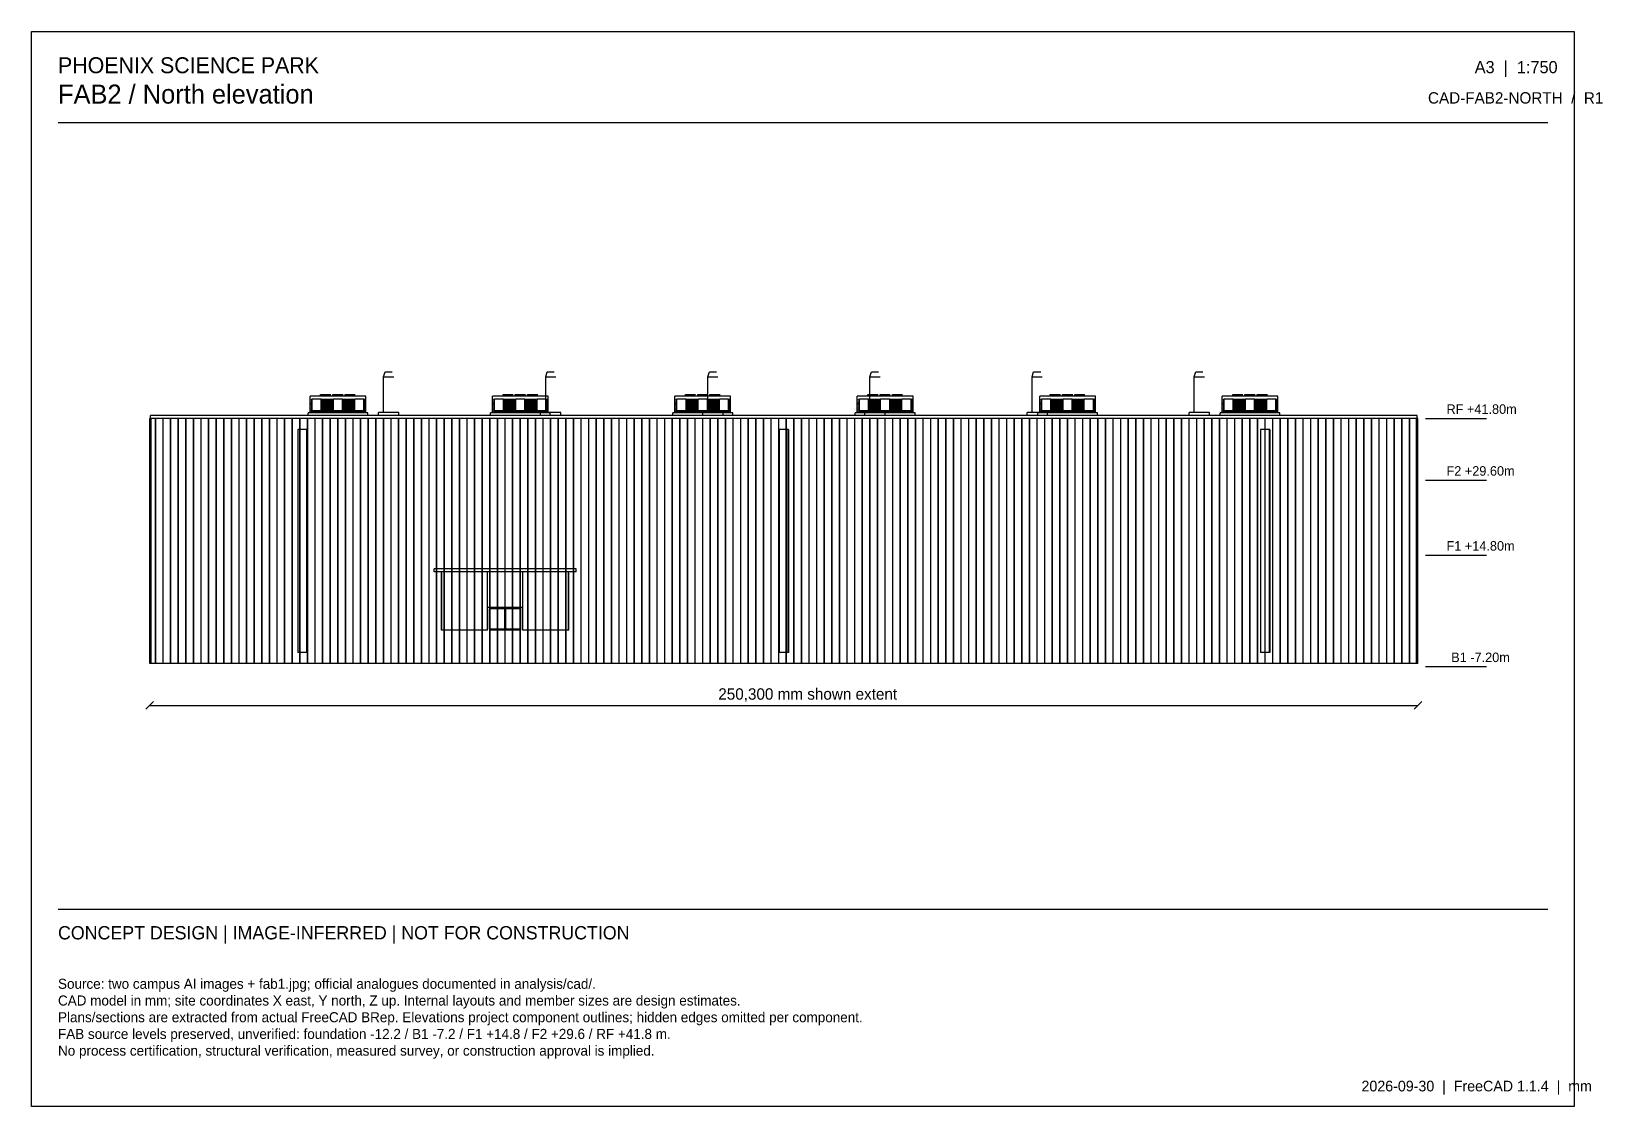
# Model space of a CAD drawing. Header units: millimetres. Extents: x 5250 to 315332, y 5250 to 217500.
import ezdxf

# ---------------------------------------------------------------- set-up
doc = ezdxf.new("R2010")
doc.units = ezdxf.units.MM

msp = doc.modelspace()

# ---------------------------------------------------------------- texts
at = {"layer": 'annotation'}
for s, height, p in [('PHOENIX SCIENCE PARK', 3150, (10500, 209250)), ('A3  |  1:750', 2400, (290100, 209250)), ('FAB2 / North elevation', 3750, (10500, 203250)), ('CAD-FAB2-NORTH  /  R1', 2250, (280875, 203250)), ('RF +41.80m', 1875, (284525, 142000)), ('F2 +29.60m', 1875, (284525, 129800)), ('F1 +14.80m', 1875, (284525, 115000)), ('B1 -7.20m', 1875, (285462.5, 93000)), ('250,300 mm shown extent', 2250, (140812.5, 85575)), ('CONCEPT DESIGN | IMAGE-INFERRED | NOT FOR CONSTRUCTION', 2625, (10500, 38250)), ('Source: two campus AI images + fab1.jpg; official analogues documented in analysis/cad/.', 1987.5, (10500, 28500)), ('CAD model in mm; site coordinates X east, Y north, Z up. Internal layouts and member sizes are design estimates.', 1987.5, (10500, 25200)), ('Plans/sections are extracted from actual FreeCAD BRep. Elevations project component outlines; hidden edges omitted per component.', 1987.5, (10500, 21900)), ('FAB source levels preserved, unverified: foundation -12.2 / B1 -7.2 / F1 +14.8 / F2 +29.6 / RF +41.8 m.', 1987.5, (10500, 18600)), ('No process certification, structural verification, measured survey, or construction approval is implied.', 1987.5, (10500, 15300)), ('2026-09-30  |  FreeCAD 1.1.4  |  mm', 2100, (267750, 8250))]:
    msp.add_text(s, height=height, dxfattribs=at).set_placement(p)

# ---------------------------------------------------------------- linework, layer by layer
at = {"layer": 'dimension'}
for p, q in [((27850, 83700), (29350, 85200)), ((28600, 84450), (278900, 84450)), ((278150, 83700), (279650, 85200))]:
    msp.add_line(p, q, dxfattribs=at)
at = {"layer": 'envelope'}
for p, q in [((28600, 92700), (28600, 141100)), ((28900, 141100), (28600, 141100)), ((28750, 92700), (28750, 141100)), ((28900, 92700), (28900, 141100)), ((29727.5, 92700), (29727.5, 141100)), ((29772.5, 141100), (29727.5, 141100)), ((29772.5, 92700), (29772.5, 141100)), ((31227.5, 92700), (31227.5, 141100)), ((31272.5, 141100), (31227.5, 141100)), ((31272.5, 92700), (31272.5, 141100)), ((32727.5, 92700), (32727.5, 141100)), ((32772.5, 141100), (32727.5, 141100)), ((32772.5, 92700), (32772.5, 141100)), ((34227.5, 92700), (34227.5, 141100)), ((34272.5, 141100), (34227.5, 141100)), ((34272.5, 92700), (34272.5, 141100)), ((35727.5, 92700), (35727.5, 141100)), ((35772.5, 141100), (35727.5, 141100)), ((35772.5, 92700), (35772.5, 141100)), ((37227.5, 92700), (37227.5, 141100)), ((37272.5, 141100), (37227.5, 141100)), ((37272.5, 92700), (37272.5, 141100)), ((38727.5, 92700), (38727.5, 141100)), ((38772.5, 141100), (38727.5, 141100)), ((38772.5, 92700), (38772.5, 141100)), ((40227.5, 92700), (40227.5, 141100)), ((40272.5, 141100), (40227.5, 141100)), ((40272.5, 92700), (40272.5, 141100)), ((41727.5, 92700), (41727.5, 141100)), ((41772.5, 141100), (41727.5, 141100)), ((41772.5, 92700), (41772.5, 141100)), ((43227.5, 92700), (43227.5, 141100)), ((43272.5, 141100), (43227.5, 141100)), ((43272.5, 92700), (43272.5, 141100)), ((44727.5, 92700), (44727.5, 141100)), ((44772.5, 141100), (44727.5, 141100)), ((44772.5, 92700), (44772.5, 141100)), ((46227.5, 92700), (46227.5, 141100)), ((46272.5, 141100), (46227.5, 141100)), ((46272.5, 92700), (46272.5, 141100)), ((47727.5, 92700), (47727.5, 141100)), ((47772.5, 141100), (47727.5, 141100)), ((47772.5, 92700), (47772.5, 141100)), ((49227.5, 92700), (49227.5, 141100)), ((49272.5, 141100), (49227.5, 141100)), ((49272.5, 92700), (49272.5, 141100)), ((50727.5, 92700), (50727.5, 141100)), ((50772.5, 141100), (50727.5, 141100)), ((50772.5, 92700), (50772.5, 141100)), ((52227.5, 92700), (52227.5, 141100)), ((52272.5, 141100), (52227.5, 141100)), ((52272.5, 92700), (52272.5, 141100)), ((53727.5, 92700), (53727.5, 141100)), ((53772.5, 141100), (53727.5, 141100)), ((53772.5, 92700), (53772.5, 141100)), ((55227.5, 92700), (55227.5, 141100)), ((55272.5, 141100), (55227.5, 141100)), ((55272.5, 92700), (55272.5, 141100)), ((56727.5, 92700), (56727.5, 141100)), ((56772.5, 141100), (56727.5, 141100)), ((56772.5, 92700), (56772.5, 141100)), ((58227.5, 92700), (58227.5, 141100)), ((58272.5, 141100), (58227.5, 141100)), ((58272.5, 92700), (58272.5, 141100)), ((59727.5, 92700), (59727.5, 141100)), ((59772.5, 141100), (59727.5, 141100)), ((59772.5, 92700), (59772.5, 141100)), ((61227.5, 92700), (61227.5, 141100)), ((61272.5, 141100), (61227.5, 141100)), ((61272.5, 92700), (61272.5, 141100)), ((62727.5, 92700), (62727.5, 141100)), ((62772.5, 141100), (62727.5, 141100)), ((62772.5, 92700), (62772.5, 141100)), ((64227.5, 92700), (64227.5, 141100)), ((64272.5, 141100), (64227.5, 141100)), ((64272.5, 92700), (64272.5, 141100)), ((65727.5, 92700), (65727.5, 141100)), ((65772.5, 141100), (65727.5, 141100)), ((65772.5, 92700), (65772.5, 141100)), ((67227.5, 92700), (67227.5, 141100)), ((67272.5, 141100), (67227.5, 141100)), ((67272.5, 92700), (67272.5, 141100)), ((68727.5, 92700), (68727.5, 141100)), ((68772.5, 141100), (68727.5, 141100)), ((68772.5, 92700), (68772.5, 141100)), ((70227.5, 92700), (70227.5, 141100)), ((70272.5, 141100), (70227.5, 141100)), ((70272.5, 92700), (70272.5, 141100)), ((71727.5, 92700), (71727.5, 141100)), ((71772.5, 141100), (71727.5, 141100)), ((71772.5, 92700), (71772.5, 141100)), ((73227.5, 92700), (73227.5, 141100)), ((73272.5, 141100), (73227.5, 141100)), ((73272.5, 92700), (73272.5, 141100)), ((74727.5, 92700), (74727.5, 141100)), ((74772.5, 141100), (74727.5, 141100)), ((74772.5, 92700), (74772.5, 141100)), ((76227.5, 92700), (76227.5, 141100)), ((76272.5, 141100), (76227.5, 141100)), ((76272.5, 92700), (76272.5, 141100)), ((77727.5, 92700), (77727.5, 141100)), ((77772.5, 141100), (77727.5, 141100)), ((77772.5, 92700), (77772.5, 141100)), ((79227.5, 92700), (79227.5, 141100)), ((79272.5, 141100), (79227.5, 141100)), ((79272.5, 92700), (79272.5, 141100)), ((80727.5, 92700), (80727.5, 141100)), ((80772.5, 141100), (80727.5, 141100)), ((80772.5, 92700), (80772.5, 141100)), ((82227.5, 92700), (82227.5, 141100)), ((82272.5, 141100), (82227.5, 141100)), ((82272.5, 92700), (82272.5, 141100)), ((83727.5, 92700), (83727.5, 141100)), ((83772.5, 141100), (83727.5, 141100)), ((83772.5, 92700), (83772.5, 141100)), ((85227.5, 92700), (85227.5, 141100)), ((85272.5, 141100), (85227.5, 141100)), ((85272.5, 92700), (85272.5, 141100)), ((86727.5, 92700), (86727.5, 141100)), ((86772.5, 141100), (86727.5, 141100)), ((86772.5, 92700), (86772.5, 141100)), ((88227.5, 92700), (88227.5, 141100)), ((88272.5, 141100), (88227.5, 141100)), ((88272.5, 92700), (88272.5, 141100)), ((89727.5, 92700), (89727.5, 141100)), ((89772.5, 141100), (89727.5, 141100)), ((89772.5, 92700), (89772.5, 141100)), ((91227.5, 92700), (91227.5, 141100)), ((91272.5, 141100), (91227.5, 141100)), ((91272.5, 92700), (91272.5, 141100)), ((92727.5, 92700), (92727.5, 141100)), ((92772.5, 141100), (92727.5, 141100)), ((92772.5, 92700), (92772.5, 141100)), ((94227.5, 92700), (94227.5, 141100)), ((94272.5, 141100), (94227.5, 141100)), ((94272.5, 92700), (94272.5, 141100)), ((95727.5, 92700), (95727.5, 141100)), ((95772.5, 141100), (95727.5, 141100)), ((95772.5, 92700), (95772.5, 141100)), ((97227.5, 92700), (97227.5, 141100)), ((97272.5, 141100), (97227.5, 141100)), ((97272.5, 92700), (97272.5, 141100)), ((98727.5, 92700), (98727.5, 141100)), ((98772.5, 141100), (98727.5, 141100)), ((98772.5, 92700), (98772.5, 141100)), ((100227.5, 92700), (100227.5, 141100)), ((100272.5, 141100), (100227.5, 141100)), ((100272.5, 92700), (100272.5, 141100)), ((101727.5, 92700), (101727.5, 141100)), ((101772.5, 141100), (101727.5, 141100)), ((101772.5, 92700), (101772.5, 141100)), ((103227.5, 92700), (103227.5, 141100)), ((103272.5, 141100), (103227.5, 141100)), ((103272.5, 92700), (103272.5, 141100)), ((104727.5, 92700), (104727.5, 141100)), ((104772.5, 141100), (104727.5, 141100)), ((104772.5, 92700), (104772.5, 141100)), ((106227.5, 92700), (106227.5, 141100)), ((106272.5, 141100), (106227.5, 141100)), ((106272.5, 92700), (106272.5, 141100)), ((107727.5, 92700), (107727.5, 141100)), ((107772.5, 141100), (107727.5, 141100)), ((107772.5, 92700), (107772.5, 141100)), ((109227.5, 92700), (109227.5, 141100)), ((109272.5, 141100), (109227.5, 141100)), ((109272.5, 92700), (109272.5, 141100)), ((110727.5, 92700), (110727.5, 141100)), ((110772.5, 141100), (110727.5, 141100)), ((110772.5, 92700), (110772.5, 141100)), ((112227.5, 92700), (112227.5, 141100)), ((112272.5, 141100), (112227.5, 141100)), ((112272.5, 92700), (112272.5, 141100)), ((113727.5, 92700), (113727.5, 141100)), ((113772.5, 141100), (113727.5, 141100)), ((113772.5, 92700), (113772.5, 141100)), ((115227.5, 92700), (115227.5, 141100)), ((115272.5, 141100), (115227.5, 141100)), ((115272.5, 92700), (115272.5, 141100)), ((116727.5, 92700), (116727.5, 141100)), ((116772.5, 141100), (116727.5, 141100)), ((116772.5, 92700), (116772.5, 141100)), ((118227.5, 92700), (118227.5, 141100)), ((118272.5, 141100), (118227.5, 141100)), ((118272.5, 92700), (118272.5, 141100)), ((119727.5, 92700), (119727.5, 141100)), ((119772.5, 141100), (119727.5, 141100)), ((119772.5, 92700), (119772.5, 141100)), ((121227.5, 92700), (121227.5, 141100)), ((121272.5, 141100), (121227.5, 141100)), ((121272.5, 92700), (121272.5, 141100)), ((122727.5, 92700), (122727.5, 141100)), ((122772.5, 141100), (122727.5, 141100)), ((122772.5, 92700), (122772.5, 141100)), ((124227.5, 92700), (124227.5, 141100)), ((124272.5, 141100), (124227.5, 141100)), ((124272.5, 92700), (124272.5, 141100)), ((125727.5, 92700), (125727.5, 141100)), ((125772.5, 141100), (125727.5, 141100)), ((125772.5, 92700), (125772.5, 141100)), ((127227.5, 92700), (127227.5, 141100)), ((127272.5, 141100), (127227.5, 141100)), ((127272.5, 92700), (127272.5, 141100)), ((128727.5, 92700), (128727.5, 141100)), ((128772.5, 141100), (128727.5, 141100)), ((128772.5, 92700), (128772.5, 141100)), ((130227.5, 92700), (130227.5, 141100)), ((130272.5, 141100), (130227.5, 141100)), ((130272.5, 92700), (130272.5, 141100)), ((131727.5, 92700), (131727.5, 141100)), ((131772.5, 141100), (131727.5, 141100)), ((131772.5, 92700), (131772.5, 141100)), ((133227.5, 92700), (133227.5, 141100)), ((133272.5, 141100), (133227.5, 141100)), ((133272.5, 92700), (133272.5, 141100)), ((134727.5, 92700), (134727.5, 141100)), ((134772.5, 141100), (134727.5, 141100)), ((134772.5, 92700), (134772.5, 141100)), ((136227.5, 92700), (136227.5, 141100)), ((136272.5, 141100), (136227.5, 141100)), ((136272.5, 92700), (136272.5, 141100)), ((137727.5, 92700), (137727.5, 141100)), ((137772.5, 141100), (137727.5, 141100)), ((137772.5, 92700), (137772.5, 141100)), ((139227.5, 92700), (139227.5, 141100)), ((139272.5, 141100), (139227.5, 141100)), ((139272.5, 92700), (139272.5, 141100)), ((140727.5, 92700), (140727.5, 141100)), ((140772.5, 141100), (140727.5, 141100)), ((140772.5, 92700), (140772.5, 141100)), ((142227.5, 92700), (142227.5, 141100)), ((142272.5, 141100), (142227.5, 141100)), ((142272.5, 92700), (142272.5, 141100)), ((143727.5, 92700), (143727.5, 141100)), ((143772.5, 141100), (143727.5, 141100)), ((143772.5, 92700), (143772.5, 141100)), ((145227.5, 92700), (145227.5, 141100)), ((145272.5, 141100), (145227.5, 141100)), ((145272.5, 92700), (145272.5, 141100)), ((146727.5, 92700), (146727.5, 141100)), ((146772.5, 141100), (146727.5, 141100)), ((146772.5, 92700), (146772.5, 141100)), ((148227.5, 92700), (148227.5, 141100)), ((148272.5, 141100), (148227.5, 141100)), ((148272.5, 92700), (148272.5, 141100)), ((149727.5, 92700), (149727.5, 141100)), ((149772.5, 141100), (149727.5, 141100)), ((149772.5, 92700), (149772.5, 141100)), ((151227.5, 92700), (151227.5, 141100)), ((151272.5, 141100), (151227.5, 141100)), ((151272.5, 92700), (151272.5, 141100)), ((152727.5, 92700), (152727.5, 141100)), ((152772.5, 141100), (152727.5, 141100)), ((152772.5, 92700), (152772.5, 141100)), ((154227.5, 92700), (154227.5, 141100)), ((154272.5, 141100), (154227.5, 141100)), ((154272.5, 92700), (154272.5, 141100)), ((155727.5, 92700), (155727.5, 141100)), ((155772.5, 141100), (155727.5, 141100)), ((155772.5, 92700), (155772.5, 141100)), ((157227.5, 92700), (157227.5, 141100)), ((157272.5, 141100), (157227.5, 141100)), ((157272.5, 92700), (157272.5, 141100)), ((158727.5, 92700), (158727.5, 141100)), ((158772.5, 141100), (158727.5, 141100)), ((158772.5, 92700), (158772.5, 141100)), ((160227.5, 92700), (160227.5, 141100)), ((160272.5, 141100), (160227.5, 141100)), ((160272.5, 92700), (160272.5, 141100)), ((161727.5, 92700), (161727.5, 141100)), ((161772.5, 141100), (161727.5, 141100)), ((161772.5, 92700), (161772.5, 141100)), ((163227.5, 92700), (163227.5, 141100)), ((163272.5, 141100), (163227.5, 141100)), ((163272.5, 92700), (163272.5, 141100)), ((164727.5, 92700), (164727.5, 141100)), ((164772.5, 141100), (164727.5, 141100)), ((164772.5, 92700), (164772.5, 141100)), ((166227.5, 92700), (166227.5, 141100)), ((166272.5, 141100), (166227.5, 141100)), ((166272.5, 92700), (166272.5, 141100)), ((167727.5, 92700), (167727.5, 141100)), ((167772.5, 141100), (167727.5, 141100)), ((167772.5, 92700), (167772.5, 141100)), ((169227.5, 92700), (169227.5, 141100)), ((169272.5, 141100), (169227.5, 141100)), ((169272.5, 92700), (169272.5, 141100)), ((170727.5, 92700), (170727.5, 141100)), ((170772.5, 141100), (170727.5, 141100)), ((170772.5, 92700), (170772.5, 141100)), ((172227.5, 92700), (172227.5, 141100)), ((172272.5, 141100), (172227.5, 141100)), ((172272.5, 92700), (172272.5, 141100)), ((173727.5, 92700), (173727.5, 141100)), ((173772.5, 141100), (173727.5, 141100)), ((173772.5, 92700), (173772.5, 141100)), ((175227.5, 92700), (175227.5, 141100)), ((175272.5, 141100), (175227.5, 141100)), ((175272.5, 92700), (175272.5, 141100)), ((176727.5, 92700), (176727.5, 141100)), ((176772.5, 141100), (176727.5, 141100)), ((176772.5, 92700), (176772.5, 141100)), ((178227.5, 92700), (178227.5, 141100)), ((178272.5, 141100), (178227.5, 141100)), ((178272.5, 92700), (178272.5, 141100)), ((179727.5, 92700), (179727.5, 141100)), ((179772.5, 141100), (179727.5, 141100)), ((179772.5, 92700), (179772.5, 141100)), ((181227.5, 92700), (181227.5, 141100)), ((181272.5, 141100), (181227.5, 141100)), ((181272.5, 92700), (181272.5, 141100)), ((182727.5, 92700), (182727.5, 141100)), ((182772.5, 141100), (182727.5, 141100)), ((182772.5, 92700), (182772.5, 141100)), ((184227.5, 92700), (184227.5, 141100)), ((184272.5, 141100), (184227.5, 141100)), ((184272.5, 92700), (184272.5, 141100)), ((185727.5, 92700), (185727.5, 141100)), ((185772.5, 141100), (185727.5, 141100)), ((185772.5, 92700), (185772.5, 141100)), ((187227.5, 92700), (187227.5, 141100)), ((187272.5, 141100), (187227.5, 141100)), ((187272.5, 92700), (187272.5, 141100)), ((188727.5, 92700), (188727.5, 141100)), ((188772.5, 141100), (188727.5, 141100)), ((188772.5, 92700), (188772.5, 141100)), ((190227.5, 92700), (190227.5, 141100)), ((190272.5, 141100), (190227.5, 141100)), ((190272.5, 92700), (190272.5, 141100)), ((191727.5, 92700), (191727.5, 141100)), ((191772.5, 141100), (191727.5, 141100)), ((191772.5, 92700), (191772.5, 141100)), ((193227.5, 92700), (193227.5, 141100)), ((193272.5, 141100), (193227.5, 141100)), ((193272.5, 92700), (193272.5, 141100)), ((194727.5, 92700), (194727.5, 141100)), ((194772.5, 141100), (194727.5, 141100)), ((194772.5, 92700), (194772.5, 141100)), ((196227.5, 92700), (196227.5, 141100)), ((196272.5, 141100), (196227.5, 141100)), ((196272.5, 92700), (196272.5, 141100)), ((197727.5, 92700), (197727.5, 141100)), ((197772.5, 141100), (197727.5, 141100)), ((197772.5, 92700), (197772.5, 141100)), ((199227.5, 92700), (199227.5, 141100)), ((199272.5, 141100), (199227.5, 141100)), ((199272.5, 92700), (199272.5, 141100)), ((200727.5, 92700), (200727.5, 141100)), ((200772.5, 141100), (200727.5, 141100)), ((200772.5, 92700), (200772.5, 141100)), ((202227.5, 92700), (202227.5, 141100)), ((202272.5, 141100), (202227.5, 141100)), ((202272.5, 92700), (202272.5, 141100)), ((203727.5, 92700), (203727.5, 141100)), ((203772.5, 141100), (203727.5, 141100)), ((203772.5, 92700), (203772.5, 141100)), ((205227.5, 92700), (205227.5, 141100)), ((205272.5, 141100), (205227.5, 141100)), ((205272.5, 92700), (205272.5, 141100)), ((206727.5, 92700), (206727.5, 141100)), ((206772.5, 141100), (206727.5, 141100)), ((206772.5, 92700), (206772.5, 141100)), ((208227.5, 92700), (208227.5, 141100)), ((208272.5, 141100), (208227.5, 141100)), ((208272.5, 92700), (208272.5, 141100)), ((209727.5, 92700), (209727.5, 141100)), ((209772.5, 141100), (209727.5, 141100)), ((209772.5, 92700), (209772.5, 141100)), ((211227.5, 92700), (211227.5, 141100)), ((211272.5, 141100), (211227.5, 141100)), ((211272.5, 92700), (211272.5, 141100)), ((212727.5, 92700), (212727.5, 141100)), ((212772.5, 141100), (212727.5, 141100)), ((212772.5, 92700), (212772.5, 141100)), ((214227.5, 92700), (214227.5, 141100)), ((214272.5, 141100), (214227.5, 141100)), ((214272.5, 92700), (214272.5, 141100)), ((215727.5, 92700), (215727.5, 141100)), ((215772.5, 141100), (215727.5, 141100)), ((215772.5, 92700), (215772.5, 141100)), ((217227.5, 92700), (217227.5, 141100)), ((217272.5, 141100), (217227.5, 141100)), ((217272.5, 92700), (217272.5, 141100)), ((218727.5, 92700), (218727.5, 141100)), ((218772.5, 141100), (218727.5, 141100)), ((218772.5, 92700), (218772.5, 141100)), ((220227.5, 92700), (220227.5, 141100)), ((220272.5, 141100), (220227.5, 141100)), ((220272.5, 92700), (220272.5, 141100)), ((221727.5, 92700), (221727.5, 141100)), ((221772.5, 141100), (221727.5, 141100)), ((221772.5, 92700), (221772.5, 141100)), ((223227.5, 92700), (223227.5, 141100)), ((223272.5, 141100), (223227.5, 141100)), ((223272.5, 92700), (223272.5, 141100)), ((224727.5, 92700), (224727.5, 141100)), ((224772.5, 141100), (224727.5, 141100)), ((224772.5, 92700), (224772.5, 141100)), ((226227.5, 92700), (226227.5, 141100)), ((226272.5, 141100), (226227.5, 141100)), ((226272.5, 92700), (226272.5, 141100)), ((227727.5, 92700), (227727.5, 141100)), ((227772.5, 141100), (227727.5, 141100)), ((227772.5, 92700), (227772.5, 141100)), ((229227.5, 92700), (229227.5, 141100)), ((229272.5, 141100), (229227.5, 141100)), ((229272.5, 92700), (229272.5, 141100)), ((230727.5, 92700), (230727.5, 141100)), ((230772.5, 141100), (230727.5, 141100)), ((230772.5, 92700), (230772.5, 141100)), ((232227.5, 92700), (232227.5, 141100)), ((232272.5, 141100), (232227.5, 141100)), ((232272.5, 92700), (232272.5, 141100)), ((233727.5, 92700), (233727.5, 141100)), ((233772.5, 141100), (233727.5, 141100)), ((233772.5, 92700), (233772.5, 141100)), ((235227.5, 92700), (235227.5, 141100)), ((235272.5, 141100), (235227.5, 141100)), ((235272.5, 92700), (235272.5, 141100)), ((236727.5, 92700), (236727.5, 141100)), ((236772.5, 141100), (236727.5, 141100)), ((236772.5, 92700), (236772.5, 141100)), ((238227.5, 92700), (238227.5, 141100)), ((238272.5, 141100), (238227.5, 141100)), ((238272.5, 92700), (238272.5, 141100)), ((239727.5, 92700), (239727.5, 141100)), ((239772.5, 141100), (239727.5, 141100)), ((239772.5, 92700), (239772.5, 141100)), ((241227.5, 92700), (241227.5, 141100)), ((241272.5, 141100), (241227.5, 141100)), ((241272.5, 92700), (241272.5, 141100)), ((242727.5, 92700), (242727.5, 141100)), ((242772.5, 141100), (242727.5, 141100)), ((242772.5, 92700), (242772.5, 141100)), ((244227.5, 92700), (244227.5, 141100)), ((244272.5, 141100), (244227.5, 141100)), ((244272.5, 92700), (244272.5, 141100)), ((245727.5, 92700), (245727.5, 141100)), ((245772.5, 141100), (245727.5, 141100)), ((245772.5, 92700), (245772.5, 141100)), ((247227.5, 92700), (247227.5, 141100)), ((247272.5, 141100), (247227.5, 141100)), ((247272.5, 92700), (247272.5, 141100)), ((248727.5, 92700), (248727.5, 141100)), ((248772.5, 141100), (248727.5, 141100)), ((248772.5, 92700), (248772.5, 141100)), ((250227.5, 92700), (250227.5, 141100)), ((250272.5, 141100), (250227.5, 141100)), ((250272.5, 92700), (250272.5, 141100)), ((251727.5, 92700), (251727.5, 141100)), ((251772.5, 141100), (251727.5, 141100)), ((251772.5, 92700), (251772.5, 141100)), ((253227.5, 92700), (253227.5, 141100)), ((253272.5, 141100), (253227.5, 141100)), ((253272.5, 92700), (253272.5, 141100)), ((254727.5, 92700), (254727.5, 141100)), ((254772.5, 141100), (254727.5, 141100)), ((254772.5, 92700), (254772.5, 141100)), ((256227.5, 92700), (256227.5, 141100)), ((256272.5, 141100), (256227.5, 141100)), ((256272.5, 92700), (256272.5, 141100)), ((257727.5, 92700), (257727.5, 141100)), ((257772.5, 141100), (257727.5, 141100)), ((257772.5, 92700), (257772.5, 141100)), ((259227.5, 92700), (259227.5, 141100)), ((259272.5, 141100), (259227.5, 141100)), ((259272.5, 92700), (259272.5, 141100)), ((260727.5, 92700), (260727.5, 141100)), ((260772.5, 141100), (260727.5, 141100)), ((260772.5, 92700), (260772.5, 141100)), ((262227.5, 92700), (262227.5, 141100)), ((262272.5, 141100), (262227.5, 141100)), ((262272.5, 92700), (262272.5, 141100)), ((263727.5, 92700), (263727.5, 141100)), ((263772.5, 141100), (263727.5, 141100)), ((263772.5, 92700), (263772.5, 141100)), ((265227.5, 92700), (265227.5, 141100)), ((265272.5, 141100), (265227.5, 141100)), ((265272.5, 92700), (265272.5, 141100)), ((266727.5, 92700), (266727.5, 141100)), ((266772.5, 141100), (266727.5, 141100)), ((266772.5, 92700), (266772.5, 141100)), ((268227.5, 92700), (268227.5, 141100)), ((268272.5, 141100), (268227.5, 141100)), ((268272.5, 92700), (268272.5, 141100)), ((269727.5, 92700), (269727.5, 141100)), ((269772.5, 141100), (269727.5, 141100)), ((269772.5, 92700), (269772.5, 141100)), ((271227.5, 92700), (271227.5, 141100)), ((271272.5, 141100), (271227.5, 141100)), ((271272.5, 92700), (271272.5, 141100)), ((272727.5, 92700), (272727.5, 141100)), ((272772.5, 141100), (272727.5, 141100)), ((272772.5, 92700), (272772.5, 141100)), ((274227.5, 92700), (274227.5, 141100)), ((274272.5, 141100), (274227.5, 141100)), ((274272.5, 92700), (274272.5, 141100)), ((275727.5, 92700), (275727.5, 141100)), ((275772.5, 141100), (275727.5, 141100)), ((275772.5, 92700), (275772.5, 141100)), ((277227.5, 92700), (277227.5, 141100)), ((277272.5, 141100), (277227.5, 141100)), ((277272.5, 92700), (277272.5, 141100)), ((278600, 92700), (278600, 141100)), ((278900, 141100), (278600, 141100)), ((278727.5, 92700), (278727.5, 141100)), ((278772.5, 141100), (278727.5, 141100)), ((278750, 92700), (278750, 141100)), ((278772.5, 92700), (278772.5, 141100)), ((278900, 92700), (278900, 141100)), ((59650, 138900), (57850, 138900)), ((57850, 138900), (57850, 94900)), ((59650, 138900), (59650, 94900)), ((154650, 138900), (152850, 138900)), ((152850, 138900), (152850, 94900)), ((154650, 138900), (154650, 94900)), ((249650, 138900), (247850, 138900)), ((247850, 138900), (247850, 94900)), ((249650, 138900), (249650, 94900)), ((101750, 103800), (95750, 103800)), ((95750, 103800), (95750, 99300)), ((101750, 103800), (101750, 99300)), ((101750, 99300), (95750, 99300)), ((59650, 94900), (57850, 94900)), ((154650, 94900), (152850, 94900)), ((249650, 94900), (247850, 94900)), ((28900, 92700), (28600, 92700)), ((278750, 92700), (28750, 92700)), ((29772.5, 92700), (29727.5, 92700)), ((31272.5, 92700), (31227.5, 92700)), ((32772.5, 92700), (32727.5, 92700)), ((34272.5, 92700), (34227.5, 92700)), ((35772.5, 92700), (35727.5, 92700)), ((37272.5, 92700), (37227.5, 92700)), ((38772.5, 92700), (38727.5, 92700)), ((40272.5, 92700), (40227.5, 92700)), ((41772.5, 92700), (41727.5, 92700)), ((43272.5, 92700), (43227.5, 92700)), ((44772.5, 92700), (44727.5, 92700)), ((46272.5, 92700), (46227.5, 92700)), ((47772.5, 92700), (47727.5, 92700)), ((49272.5, 92700), (49227.5, 92700)), ((50772.5, 92700), (50727.5, 92700)), ((52272.5, 92700), (52227.5, 92700)), ((53772.5, 92700), (53727.5, 92700)), ((55272.5, 92700), (55227.5, 92700)), ((56772.5, 92700), (56727.5, 92700)), ((58272.5, 92700), (58227.5, 92700)), ((59772.5, 92700), (59727.5, 92700)), ((61272.5, 92700), (61227.5, 92700)), ((62772.5, 92700), (62727.5, 92700)), ((64272.5, 92700), (64227.5, 92700)), ((65772.5, 92700), (65727.5, 92700)), ((67272.5, 92700), (67227.5, 92700)), ((68772.5, 92700), (68727.5, 92700)), ((70272.5, 92700), (70227.5, 92700)), ((71772.5, 92700), (71727.5, 92700)), ((73272.5, 92700), (73227.5, 92700)), ((74772.5, 92700), (74727.5, 92700)), ((76272.5, 92700), (76227.5, 92700)), ((77772.5, 92700), (77727.5, 92700)), ((79272.5, 92700), (79227.5, 92700)), ((80772.5, 92700), (80727.5, 92700)), ((82272.5, 92700), (82227.5, 92700)), ((83772.5, 92700), (83727.5, 92700)), ((85272.5, 92700), (85227.5, 92700)), ((86772.5, 92700), (86727.5, 92700)), ((88272.5, 92700), (88227.5, 92700)), ((89772.5, 92700), (89727.5, 92700)), ((91272.5, 92700), (91227.5, 92700)), ((92772.5, 92700), (92727.5, 92700)), ((94272.5, 92700), (94227.5, 92700)), ((95772.5, 92700), (95727.5, 92700)), ((97272.5, 92700), (97227.5, 92700)), ((98772.5, 92700), (98727.5, 92700)), ((100272.5, 92700), (100227.5, 92700)), ((101772.5, 92700), (101727.5, 92700)), ((103272.5, 92700), (103227.5, 92700)), ((104772.5, 92700), (104727.5, 92700)), ((106272.5, 92700), (106227.5, 92700)), ((107772.5, 92700), (107727.5, 92700)), ((109272.5, 92700), (109227.5, 92700)), ((110772.5, 92700), (110727.5, 92700)), ((112272.5, 92700), (112227.5, 92700)), ((113772.5, 92700), (113727.5, 92700)), ((115272.5, 92700), (115227.5, 92700)), ((116772.5, 92700), (116727.5, 92700)), ((118272.5, 92700), (118227.5, 92700)), ((119772.5, 92700), (119727.5, 92700)), ((121272.5, 92700), (121227.5, 92700)), ((122772.5, 92700), (122727.5, 92700)), ((124272.5, 92700), (124227.5, 92700)), ((125772.5, 92700), (125727.5, 92700)), ((127272.5, 92700), (127227.5, 92700)), ((128772.5, 92700), (128727.5, 92700)), ((130272.5, 92700), (130227.5, 92700)), ((131772.5, 92700), (131727.5, 92700)), ((133272.5, 92700), (133227.5, 92700)), ((134772.5, 92700), (134727.5, 92700)), ((136272.5, 92700), (136227.5, 92700)), ((137772.5, 92700), (137727.5, 92700)), ((139272.5, 92700), (139227.5, 92700)), ((140772.5, 92700), (140727.5, 92700)), ((142272.5, 92700), (142227.5, 92700)), ((143772.5, 92700), (143727.5, 92700)), ((145272.5, 92700), (145227.5, 92700)), ((146772.5, 92700), (146727.5, 92700)), ((148272.5, 92700), (148227.5, 92700)), ((149772.5, 92700), (149727.5, 92700)), ((151272.5, 92700), (151227.5, 92700)), ((152772.5, 92700), (152727.5, 92700)), ((154272.5, 92700), (154227.5, 92700)), ((155772.5, 92700), (155727.5, 92700)), ((157272.5, 92700), (157227.5, 92700)), ((158772.5, 92700), (158727.5, 92700)), ((160272.5, 92700), (160227.5, 92700)), ((161772.5, 92700), (161727.5, 92700)), ((163272.5, 92700), (163227.5, 92700)), ((164772.5, 92700), (164727.5, 92700)), ((166272.5, 92700), (166227.5, 92700)), ((167772.5, 92700), (167727.5, 92700)), ((169272.5, 92700), (169227.5, 92700)), ((170772.5, 92700), (170727.5, 92700)), ((172272.5, 92700), (172227.5, 92700)), ((173772.5, 92700), (173727.5, 92700)), ((175272.5, 92700), (175227.5, 92700)), ((176772.5, 92700), (176727.5, 92700)), ((178272.5, 92700), (178227.5, 92700)), ((179772.5, 92700), (179727.5, 92700)), ((181272.5, 92700), (181227.5, 92700)), ((182772.5, 92700), (182727.5, 92700)), ((184272.5, 92700), (184227.5, 92700)), ((185772.5, 92700), (185727.5, 92700)), ((187272.5, 92700), (187227.5, 92700)), ((188772.5, 92700), (188727.5, 92700)), ((190272.5, 92700), (190227.5, 92700)), ((191772.5, 92700), (191727.5, 92700)), ((193272.5, 92700), (193227.5, 92700)), ((194772.5, 92700), (194727.5, 92700)), ((196272.5, 92700), (196227.5, 92700)), ((197772.5, 92700), (197727.5, 92700)), ((199272.5, 92700), (199227.5, 92700)), ((200772.5, 92700), (200727.5, 92700)), ((202272.5, 92700), (202227.5, 92700)), ((203772.5, 92700), (203727.5, 92700)), ((205272.5, 92700), (205227.5, 92700)), ((206772.5, 92700), (206727.5, 92700)), ((208272.5, 92700), (208227.5, 92700)), ((209772.5, 92700), (209727.5, 92700)), ((211272.5, 92700), (211227.5, 92700)), ((212772.5, 92700), (212727.5, 92700)), ((214272.5, 92700), (214227.5, 92700)), ((215772.5, 92700), (215727.5, 92700)), ((217272.5, 92700), (217227.5, 92700)), ((218772.5, 92700), (218727.5, 92700)), ((220272.5, 92700), (220227.5, 92700)), ((221772.5, 92700), (221727.5, 92700)), ((223272.5, 92700), (223227.5, 92700)), ((224772.5, 92700), (224727.5, 92700)), ((226272.5, 92700), (226227.5, 92700)), ((227772.5, 92700), (227727.5, 92700)), ((229272.5, 92700), (229227.5, 92700)), ((230772.5, 92700), (230727.5, 92700)), ((232272.5, 92700), (232227.5, 92700)), ((233772.5, 92700), (233727.5, 92700)), ((235272.5, 92700), (235227.5, 92700)), ((236772.5, 92700), (236727.5, 92700)), ((238272.5, 92700), (238227.5, 92700)), ((239772.5, 92700), (239727.5, 92700)), ((241272.5, 92700), (241227.5, 92700)), ((242772.5, 92700), (242727.5, 92700)), ((244272.5, 92700), (244227.5, 92700)), ((245772.5, 92700), (245727.5, 92700)), ((247272.5, 92700), (247227.5, 92700)), ((248772.5, 92700), (248727.5, 92700)), ((250272.5, 92700), (250227.5, 92700)), ((251772.5, 92700), (251727.5, 92700)), ((253272.5, 92700), (253227.5, 92700)), ((254772.5, 92700), (254727.5, 92700)), ((256272.5, 92700), (256227.5, 92700)), ((257772.5, 92700), (257727.5, 92700)), ((259272.5, 92700), (259227.5, 92700)), ((260772.5, 92700), (260727.5, 92700)), ((262272.5, 92700), (262227.5, 92700)), ((263772.5, 92700), (263727.5, 92700)), ((265272.5, 92700), (265227.5, 92700)), ((266772.5, 92700), (266727.5, 92700)), ((268272.5, 92700), (268227.5, 92700)), ((269772.5, 92700), (269727.5, 92700)), ((271272.5, 92700), (271227.5, 92700)), ((272772.5, 92700), (272727.5, 92700)), ((274272.5, 92700), (274227.5, 92700)), ((275772.5, 92700), (275727.5, 92700)), ((277272.5, 92700), (277227.5, 92700)), ((278900, 92700), (278600, 92700)), ((278772.5, 92700), (278727.5, 92700))]:
    msp.add_line(p, q, dxfattribs=at)
at = {"layer": 'equipment'}
for p, q in [((74750, 149300), (75050, 150300)), ((74750, 149300), (74775.07, 149300)), ((74750, 142300), (74750, 149300)), ((74775.07, 149300), (74849.03, 149300)), ((74849.03, 149300), (74968.17, 149300)), ((74968.17, 149300), (75126.51, 149300)), ((75050, 150300), (75067.55, 150300)), ((75067.55, 150300), (75119.32, 150300)), ((75119.32, 150300), (75202.72, 150300)), ((75126.51, 149300), (75316.12, 149300)), ((75202.72, 150300), (75313.56, 150300)), ((75313.56, 150300), (75446.28, 150300)), ((75316.12, 149300), (75527.48, 149300)), ((75446.28, 150300), (75594.24, 150300)), ((75527.48, 149300), (75750, 149300)), ((75594.24, 150300), (75750, 150300)), ((75750, 150300), (75905.76, 150300)), ((75750, 149300), (75972.52, 149300)), ((75905.76, 150300), (76053.72, 150300)), ((75972.52, 149300), (76183.88, 149300)), ((76053.72, 150300), (76186.44, 150300)), ((76183.88, 149300), (76373.49, 149300)), ((76186.44, 150300), (76297.28, 150300)), ((76297.28, 150300), (76380.68, 150300)), ((76373.49, 149300), (76531.83, 149300)), ((76380.68, 150300), (76432.45, 150300)), ((76432.45, 150300), (76450, 150300)), ((76531.83, 149300), (76650.97, 149300)), ((76650.97, 149300), (76724.93, 149300)), ((76724.93, 149300), (76750, 149300)), ((106750, 149300), (107050, 150300)), ((106750, 149300), (106775.07, 149300)), ((106750, 142300), (106750, 149300)), ((106775.07, 149300), (106849.03, 149300)), ((106849.03, 149300), (106968.17, 149300)), ((106968.17, 149300), (107126.51, 149300)), ((107050, 150300), (107067.55, 150300)), ((107067.55, 150300), (107119.32, 150300)), ((107119.32, 150300), (107202.72, 150300)), ((107126.51, 149300), (107316.12, 149300)), ((107202.72, 150300), (107313.56, 150300)), ((107313.56, 150300), (107446.28, 150300)), ((107316.12, 149300), (107527.48, 149300)), ((107446.28, 150300), (107594.24, 150300)), ((107527.48, 149300), (107750, 149300)), ((107594.24, 150300), (107750, 150300)), ((107750, 150300), (107905.76, 150300)), ((107750, 149300), (107972.52, 149300)), ((107905.76, 150300), (108053.72, 150300)), ((107972.52, 149300), (108183.88, 149300)), ((108053.72, 150300), (108186.44, 150300)), ((108183.88, 149300), (108373.49, 149300)), ((108186.44, 150300), (108297.28, 150300)), ((108297.28, 150300), (108380.68, 150300)), ((108373.49, 149300), (108531.83, 149300)), ((108380.68, 150300), (108432.45, 150300)), ((108432.45, 150300), (108450, 150300)), ((108531.83, 149300), (108650.97, 149300)), ((108650.97, 149300), (108724.93, 149300)), ((108724.93, 149300), (108750, 149300)), ((138750, 149300), (139050, 150300)), ((138750, 149300), (138775.07, 149300)), ((138750, 142300), (138750, 149300)), ((138775.07, 149300), (138849.03, 149300)), ((138849.03, 149300), (138968.17, 149300)), ((138968.17, 149300), (139126.51, 149300)), ((139050, 150300), (139067.55, 150300)), ((139067.55, 150300), (139119.32, 150300)), ((139119.32, 150300), (139202.72, 150300)), ((139126.51, 149300), (139316.12, 149300)), ((139202.72, 150300), (139313.56, 150300)), ((139313.56, 150300), (139446.28, 150300)), ((139316.12, 149300), (139527.48, 149300)), ((139446.28, 150300), (139594.24, 150300)), ((139527.48, 149300), (139750, 149300)), ((139594.24, 150300), (139750, 150300)), ((139750, 150300), (139905.76, 150300)), ((139750, 149300), (139972.52, 149300)), ((139905.76, 150300), (140053.72, 150300)), ((139972.52, 149300), (140183.88, 149300)), ((140053.72, 150300), (140186.44, 150300)), ((140183.88, 149300), (140373.49, 149300)), ((140186.44, 150300), (140297.28, 150300)), ((140297.28, 150300), (140380.68, 150300)), ((140373.49, 149300), (140531.83, 149300)), ((140380.68, 150300), (140432.45, 150300)), ((140432.45, 150300), (140450, 150300)), ((140531.83, 149300), (140650.97, 149300)), ((140650.97, 149300), (140724.93, 149300)), ((140724.93, 149300), (140750, 149300)), ((170750, 149300), (171050, 150300)), ((170750, 149300), (170775.07, 149300)), ((170750, 142300), (170750, 149300)), ((170775.07, 149300), (170849.03, 149300)), ((170849.03, 149300), (170968.17, 149300)), ((170968.17, 149300), (171126.51, 149300)), ((171050, 150300), (171067.55, 150300)), ((171067.55, 150300), (171119.32, 150300)), ((171119.32, 150300), (171202.72, 150300)), ((171126.51, 149300), (171316.12, 149300)), ((171202.72, 150300), (171313.56, 150300)), ((171313.56, 150300), (171446.28, 150300)), ((171316.12, 149300), (171527.48, 149300)), ((171446.28, 150300), (171594.24, 150300)), ((171527.48, 149300), (171750, 149300)), ((171594.24, 150300), (171750, 150300)), ((171750, 150300), (171905.76, 150300)), ((171750, 149300), (171972.52, 149300)), ((171905.76, 150300), (172053.72, 150300)), ((171972.52, 149300), (172183.88, 149300)), ((172053.72, 150300), (172186.44, 150300)), ((172183.88, 149300), (172373.49, 149300)), ((172186.44, 150300), (172297.28, 150300)), ((172297.28, 150300), (172380.68, 150300)), ((172373.49, 149300), (172531.83, 149300)), ((172380.68, 150300), (172432.45, 150300)), ((172432.45, 150300), (172450, 150300)), ((172531.83, 149300), (172650.97, 149300)), ((172650.97, 149300), (172724.93, 149300)), ((172724.93, 149300), (172750, 149300)), ((202750, 149300), (203050, 150300)), ((202750, 149300), (202775.07, 149300)), ((202750, 142300), (202750, 149300)), ((202775.07, 149300), (202849.03, 149300)), ((202849.03, 149300), (202968.17, 149300)), ((202968.17, 149300), (203126.51, 149300)), ((203050, 150300), (203067.55, 150300)), ((203067.55, 150300), (203119.32, 150300)), ((203119.32, 150300), (203202.72, 150300)), ((203126.51, 149300), (203316.12, 149300)), ((203202.72, 150300), (203313.56, 150300)), ((203313.56, 150300), (203446.28, 150300)), ((203316.12, 149300), (203527.48, 149300)), ((203446.28, 150300), (203594.24, 150300)), ((203527.48, 149300), (203750, 149300)), ((203594.24, 150300), (203750, 150300)), ((203750, 150300), (203905.76, 150300)), ((203750, 149300), (203972.52, 149300)), ((203905.76, 150300), (204053.72, 150300)), ((203972.52, 149300), (204183.88, 149300)), ((204053.72, 150300), (204186.44, 150300)), ((204183.88, 149300), (204373.49, 149300)), ((204186.44, 150300), (204297.28, 150300)), ((204297.28, 150300), (204380.68, 150300)), ((204373.49, 149300), (204531.83, 149300)), ((204380.68, 150300), (204432.45, 150300)), ((204432.45, 150300), (204450, 150300)), ((204531.83, 149300), (204650.97, 149300)), ((204650.97, 149300), (204724.93, 149300)), ((204724.93, 149300), (204750, 149300)), ((234750, 149300), (235050, 150300)), ((234750, 149300), (234775.07, 149300)), ((234750, 142300), (234750, 149300)), ((234775.07, 149300), (234849.03, 149300)), ((234849.03, 149300), (234968.17, 149300)), ((234968.17, 149300), (235126.51, 149300)), ((235050, 150300), (235067.55, 150300)), ((235067.55, 150300), (235119.32, 150300)), ((235119.32, 150300), (235202.72, 150300)), ((235126.51, 149300), (235316.12, 149300)), ((235202.72, 150300), (235313.56, 150300)), ((235313.56, 150300), (235446.28, 150300)), ((235316.12, 149300), (235527.48, 149300)), ((235446.28, 150300), (235594.24, 150300)), ((235527.48, 149300), (235750, 149300)), ((235594.24, 150300), (235750, 150300)), ((235750, 150300), (235905.76, 150300)), ((235750, 149300), (235972.52, 149300)), ((235905.76, 150300), (236053.72, 150300)), ((235972.52, 149300), (236183.88, 149300)), ((236053.72, 150300), (236186.44, 150300)), ((236183.88, 149300), (236373.49, 149300)), ((236186.44, 150300), (236297.28, 150300)), ((236297.28, 150300), (236380.68, 150300)), ((236373.49, 149300), (236531.83, 149300)), ((236380.68, 150300), (236432.45, 150300)), ((236432.45, 150300), (236450, 150300)), ((236531.83, 149300), (236650.97, 149300)), ((236650.97, 149300), (236724.93, 149300)), ((236724.93, 149300), (236750, 149300)), ((62330, 145800), (62355.07, 145800)), ((62330, 145500), (62330, 145800)), ((62355.07, 145800), (62429.03, 145800)), ((62429.03, 145800), (62548.17, 145800)), ((62548.17, 145800), (62706.51, 145800)), ((62706.51, 145800), (62896.12, 145800)), ((62896.12, 145800), (63107.48, 145800)), ((63107.48, 145800), (63330, 145800)), ((63330, 145800), (63552.52, 145800)), ((63552.52, 145800), (63763.88, 145800)), ((63763.88, 145800), (63953.49, 145800)), ((63953.49, 145800), (64111.83, 145800)), ((64111.83, 145800), (64230.97, 145800)), ((64230.97, 145800), (64304.93, 145800)), ((64304.93, 145800), (64330, 145800)), ((64750, 145800), (64775.07, 145800)), ((64750, 145500), (64750, 145800)), ((64775.07, 145800), (64849.03, 145800)), ((64849.03, 145800), (64968.17, 145800)), ((64968.17, 145800), (65126.51, 145800)), ((65126.51, 145800), (65316.12, 145800)), ((65316.12, 145800), (65527.48, 145800)), ((65527.48, 145800), (65750, 145800)), ((65750, 145800), (65972.52, 145800)), ((65972.52, 145800), (66183.88, 145800)), ((66183.88, 145800), (66373.49, 145800)), ((66373.49, 145800), (66531.83, 145800)), ((66531.83, 145800), (66650.97, 145800)), ((66650.97, 145800), (66724.93, 145800)), ((66724.93, 145800), (66750, 145800)), ((67170, 145800), (67195.07, 145800)), ((67170, 145500), (67170, 145800)), ((67195.07, 145800), (67269.03, 145800)), ((67269.03, 145800), (67388.17, 145800)), ((67388.17, 145800), (67546.51, 145800)), ((67546.51, 145800), (67736.12, 145800)), ((67736.12, 145800), (67947.48, 145800)), ((67947.48, 145800), (68170, 145800)), ((68170, 145800), (68392.52, 145800)), ((68392.52, 145800), (68603.88, 145800)), ((68603.88, 145800), (68793.49, 145800)), ((68793.49, 145800), (68951.83, 145800)), ((68951.83, 145800), (69070.97, 145800)), ((69070.97, 145800), (69144.93, 145800)), ((69144.93, 145800), (69170, 145800)), ((98330, 145800), (98355.07, 145800)), ((98330, 145500), (98330, 145800)), ((98355.07, 145800), (98429.03, 145800)), ((98429.03, 145800), (98548.17, 145800)), ((98548.17, 145800), (98706.51, 145800)), ((98706.51, 145800), (98896.12, 145800)), ((98896.12, 145800), (99107.48, 145800)), ((99107.48, 145800), (99330, 145800)), ((99330, 145800), (99552.52, 145800)), ((99552.52, 145800), (99763.88, 145800)), ((99763.88, 145800), (99953.49, 145800)), ((99953.49, 145800), (100111.83, 145800)), ((100111.83, 145800), (100230.97, 145800)), ((100230.97, 145800), (100304.93, 145800)), ((100304.93, 145800), (100330, 145800)), ((100750, 145800), (100775.07, 145800)), ((100750, 145500), (100750, 145800)), ((100775.07, 145800), (100849.03, 145800)), ((100849.03, 145800), (100968.17, 145800)), ((100968.17, 145800), (101126.51, 145800)), ((101126.51, 145800), (101316.12, 145800)), ((101316.12, 145800), (101527.48, 145800)), ((101527.48, 145800), (101750, 145800)), ((101750, 145800), (101972.52, 145800)), ((101972.52, 145800), (102183.88, 145800)), ((102183.88, 145800), (102373.49, 145800)), ((102373.49, 145800), (102531.83, 145800)), ((102531.83, 145800), (102650.97, 145800)), ((102650.97, 145800), (102724.93, 145800)), ((102724.93, 145800), (102750, 145800)), ((103170, 145800), (103195.07, 145800)), ((103170, 145500), (103170, 145800)), ((103195.07, 145800), (103269.03, 145800)), ((103269.03, 145800), (103388.17, 145800)), ((103388.17, 145800), (103546.51, 145800)), ((103546.51, 145800), (103736.12, 145800)), ((103736.12, 145800), (103947.48, 145800)), ((103947.48, 145800), (104170, 145800)), ((104170, 145800), (104392.52, 145800)), ((104392.52, 145800), (104603.88, 145800)), ((104603.88, 145800), (104793.49, 145800)), ((104793.49, 145800), (104951.83, 145800)), ((104951.83, 145800), (105070.97, 145800)), ((105070.97, 145800), (105144.93, 145800)), ((105144.93, 145800), (105170, 145800)), ((134330, 145800), (134355.07, 145800)), ((134330, 145500), (134330, 145800)), ((134355.07, 145800), (134429.03, 145800)), ((134429.03, 145800), (134548.17, 145800)), ((134548.17, 145800), (134706.51, 145800)), ((134706.51, 145800), (134896.12, 145800)), ((134896.12, 145800), (135107.48, 145800)), ((135107.48, 145800), (135330, 145800)), ((135330, 145800), (135552.52, 145800)), ((135552.52, 145800), (135763.88, 145800)), ((135763.88, 145800), (135953.49, 145800)), ((135953.49, 145800), (136111.83, 145800)), ((136111.83, 145800), (136230.97, 145800)), ((136230.97, 145800), (136304.93, 145800)), ((136304.93, 145800), (136330, 145800)), ((136750, 145800), (136775.07, 145800)), ((136750, 145500), (136750, 145800)), ((136775.07, 145800), (136849.03, 145800)), ((136849.03, 145800), (136968.17, 145800)), ((136968.17, 145800), (137126.51, 145800)), ((137126.51, 145800), (137316.12, 145800)), ((137316.12, 145800), (137527.48, 145800)), ((137527.48, 145800), (137750, 145800)), ((137750, 145800), (137972.52, 145800)), ((137972.52, 145800), (138183.88, 145800)), ((138183.88, 145800), (138373.49, 145800)), ((138373.49, 145800), (138531.83, 145800)), ((138531.83, 145800), (138650.97, 145800)), ((138650.97, 145800), (138724.93, 145800)), ((138724.93, 145800), (138750, 145800)), ((139170, 145800), (139195.07, 145800)), ((139170, 145500), (139170, 145800)), ((139195.07, 145800), (139269.03, 145800)), ((139269.03, 145800), (139388.17, 145800)), ((139388.17, 145800), (139546.51, 145800)), ((139546.51, 145800), (139736.12, 145800)), ((139736.12, 145800), (139947.48, 145800)), ((139947.48, 145800), (140170, 145800)), ((140170, 145800), (140392.52, 145800)), ((140392.52, 145800), (140603.88, 145800)), ((140603.88, 145800), (140793.49, 145800)), ((140793.49, 145800), (140951.83, 145800)), ((140951.83, 145800), (141070.97, 145800)), ((141070.97, 145800), (141144.93, 145800)), ((141144.93, 145800), (141170, 145800)), ((170330, 145800), (170355.07, 145800)), ((170330, 145500), (170330, 145800)), ((170355.07, 145800), (170429.03, 145800)), ((170429.03, 145800), (170548.17, 145800)), ((170548.17, 145800), (170706.51, 145800)), ((170706.51, 145800), (170896.12, 145800)), ((170896.12, 145800), (171107.48, 145800)), ((171107.48, 145800), (171330, 145800)), ((171330, 145800), (171552.52, 145800)), ((171552.52, 145800), (171763.88, 145800)), ((171763.88, 145800), (171953.49, 145800)), ((171953.49, 145800), (172111.83, 145800)), ((172111.83, 145800), (172230.97, 145800)), ((172230.97, 145800), (172304.93, 145800)), ((172304.93, 145800), (172330, 145800)), ((172750, 145800), (172775.07, 145800)), ((172750, 145500), (172750, 145800)), ((172775.07, 145800), (172849.03, 145800)), ((172849.03, 145800), (172968.17, 145800)), ((172968.17, 145800), (173126.51, 145800)), ((173126.51, 145800), (173316.12, 145800)), ((173316.12, 145800), (173527.48, 145800)), ((173527.48, 145800), (173750, 145800)), ((173750, 145800), (173972.52, 145800)), ((173972.52, 145800), (174183.88, 145800)), ((174183.88, 145800), (174373.49, 145800)), ((174373.49, 145800), (174531.83, 145800)), ((174531.83, 145800), (174650.97, 145800)), ((174650.97, 145800), (174724.93, 145800)), ((174724.93, 145800), (174750, 145800)), ((175170, 145800), (175195.07, 145800)), ((175170, 145500), (175170, 145800)), ((175195.07, 145800), (175269.03, 145800)), ((175269.03, 145800), (175388.17, 145800)), ((175388.17, 145800), (175546.51, 145800)), ((175546.51, 145800), (175736.12, 145800)), ((175736.12, 145800), (175947.48, 145800)), ((175947.48, 145800), (176170, 145800)), ((176170, 145800), (176392.52, 145800)), ((176392.52, 145800), (176603.88, 145800)), ((176603.88, 145800), (176793.49, 145800)), ((176793.49, 145800), (176951.83, 145800)), ((176951.83, 145800), (177070.97, 145800)), ((177070.97, 145800), (177144.93, 145800)), ((177144.93, 145800), (177170, 145800)), ((206330, 145800), (206355.07, 145800)), ((206330, 145500), (206330, 145800)), ((206355.07, 145800), (206429.03, 145800)), ((206429.03, 145800), (206548.17, 145800)), ((206548.17, 145800), (206706.51, 145800)), ((206706.51, 145800), (206896.12, 145800)), ((206896.12, 145800), (207107.48, 145800)), ((207107.48, 145800), (207330, 145800)), ((207330, 145800), (207552.52, 145800)), ((207552.52, 145800), (207763.88, 145800)), ((207763.88, 145800), (207953.49, 145800)), ((207953.49, 145800), (208111.83, 145800)), ((208111.83, 145800), (208230.97, 145800)), ((208230.97, 145800), (208304.93, 145800)), ((208304.93, 145800), (208330, 145800)), ((208750, 145800), (208775.07, 145800)), ((208750, 145500), (208750, 145800)), ((208775.07, 145800), (208849.03, 145800)), ((208849.03, 145800), (208968.17, 145800)), ((208968.17, 145800), (209126.51, 145800)), ((209126.51, 145800), (209316.12, 145800)), ((209316.12, 145800), (209527.48, 145800)), ((209527.48, 145800), (209750, 145800)), ((209750, 145800), (209972.52, 145800)), ((209972.52, 145800), (210183.88, 145800)), ((210183.88, 145800), (210373.49, 145800)), ((210373.49, 145800), (210531.83, 145800)), ((210531.83, 145800), (210650.97, 145800)), ((210650.97, 145800), (210724.93, 145800)), ((210724.93, 145800), (210750, 145800)), ((211170, 145800), (211195.07, 145800)), ((211170, 145500), (211170, 145800)), ((211195.07, 145800), (211269.03, 145800)), ((211269.03, 145800), (211388.17, 145800)), ((211388.17, 145800), (211546.51, 145800)), ((211546.51, 145800), (211736.12, 145800)), ((211736.12, 145800), (211947.48, 145800)), ((211947.48, 145800), (212170, 145800)), ((212170, 145800), (212392.52, 145800)), ((212392.52, 145800), (212603.88, 145800)), ((212603.88, 145800), (212793.49, 145800)), ((212793.49, 145800), (212951.83, 145800)), ((212951.83, 145800), (213070.97, 145800)), ((213070.97, 145800), (213144.93, 145800)), ((213144.93, 145800), (213170, 145800)), ((242330, 145800), (242355.07, 145800)), ((242330, 145500), (242330, 145800)), ((242355.07, 145800), (242429.03, 145800)), ((242429.03, 145800), (242548.17, 145800)), ((242548.17, 145800), (242706.51, 145800)), ((242706.51, 145800), (242896.12, 145800)), ((242896.12, 145800), (243107.48, 145800)), ((243107.48, 145800), (243330, 145800)), ((243330, 145800), (243552.52, 145800)), ((243552.52, 145800), (243763.88, 145800)), ((243763.88, 145800), (243953.49, 145800)), ((243953.49, 145800), (244111.83, 145800)), ((244111.83, 145800), (244230.97, 145800)), ((244230.97, 145800), (244304.93, 145800)), ((244304.93, 145800), (244330, 145800)), ((244750, 145800), (244775.07, 145800)), ((244750, 145500), (244750, 145800)), ((244775.07, 145800), (244849.03, 145800)), ((244849.03, 145800), (244968.17, 145800)), ((244968.17, 145800), (245126.51, 145800)), ((245126.51, 145800), (245316.12, 145800)), ((245316.12, 145800), (245527.48, 145800)), ((245527.48, 145800), (245750, 145800)), ((245750, 145800), (245972.52, 145800)), ((245972.52, 145800), (246183.88, 145800)), ((246183.88, 145800), (246373.49, 145800)), ((246373.49, 145800), (246531.83, 145800)), ((246531.83, 145800), (246650.97, 145800)), ((246650.97, 145800), (246724.93, 145800)), ((246724.93, 145800), (246750, 145800)), ((247170, 145800), (247195.07, 145800)), ((247170, 145500), (247170, 145800)), ((247195.07, 145800), (247269.03, 145800)), ((247269.03, 145800), (247388.17, 145800)), ((247388.17, 145800), (247546.51, 145800)), ((247546.51, 145800), (247736.12, 145800)), ((247736.12, 145800), (247947.48, 145800)), ((247947.48, 145800), (248170, 145800)), ((248170, 145800), (248392.52, 145800)), ((248392.52, 145800), (248603.88, 145800)), ((248603.88, 145800), (248793.49, 145800)), ((248793.49, 145800), (248951.83, 145800)), ((248951.83, 145800), (249070.97, 145800)), ((249070.97, 145800), (249144.93, 145800)), ((249144.93, 145800), (249170, 145800)), ((60250, 142200), (60250, 145500)), ((71250, 145500), (60250, 145500)), ((60450, 144750), (60450, 144830)), ((60650, 144830), (60450, 144830)), ((60650, 144750), (60450, 144750)), ((60450, 144500), (60450, 144580)), ((60650, 144580), (60450, 144580)), ((60650, 144500), (60450, 144500)), ((60450, 144250), (60450, 144330)), ((60650, 144330), (60450, 144330)), ((60650, 144250), (60450, 144250)), ((60450, 144000), (60450, 144080)), ((60650, 144080), (60450, 144080)), ((60650, 144000), (60450, 144000)), ((60450, 143750), (60450, 143830)), ((60650, 143830), (60450, 143830)), ((60650, 143750), (60450, 143750)), ((60450, 143500), (60450, 143580)), ((60650, 143580), (60450, 143580)), ((60650, 143500), (60450, 143500)), ((60450, 143250), (60450, 143330)), ((60650, 143330), (60450, 143330)), ((60650, 143250), (60450, 143250)), ((60450, 143000), (60450, 143080)), ((60650, 143080), (60450, 143080)), ((60650, 143000), (60450, 143000)), ((60450, 142750), (60450, 142830)), ((60650, 142830), (60450, 142830)), ((60650, 142750), (60450, 142750)), ((60650, 142600), (60650, 144900)), ((62450, 144900), (60650, 144900)), ((62450, 142600), (62450, 144900)), ((64850, 144830), (62450, 144830)), ((64850, 144750), (62450, 144750)), ((64850, 144580), (62450, 144580)), ((64850, 144500), (62450, 144500)), ((64850, 144330), (62450, 144330)), ((64850, 144250), (62450, 144250)), ((64850, 144080), (62450, 144080)), ((64850, 144000), (62450, 144000)), ((64850, 143830), (62450, 143830)), ((64850, 143750), (62450, 143750)), ((64850, 143580), (62450, 143580)), ((64850, 143500), (62450, 143500)), ((64850, 143330), (62450, 143330)), ((64850, 143250), (62450, 143250)), ((64850, 143080), (62450, 143080)), ((64850, 143000), (62450, 143000)), ((64850, 142830), (62450, 142830)), ((64850, 142750), (62450, 142750)), ((64850, 142600), (64850, 144900)), ((66650, 144900), (64850, 144900)), ((66650, 142600), (66650, 144900)), ((69050, 144830), (66650, 144830)), ((69050, 144750), (66650, 144750)), ((69050, 144580), (66650, 144580)), ((69050, 144500), (66650, 144500)), ((69050, 144330), (66650, 144330)), ((69050, 144250), (66650, 144250)), ((69050, 144080), (66650, 144080)), ((69050, 144000), (66650, 144000)), ((69050, 143830), (66650, 143830)), ((69050, 143750), (66650, 143750)), ((69050, 143580), (66650, 143580)), ((69050, 143500), (66650, 143500)), ((69050, 143330), (66650, 143330)), ((69050, 143250), (66650, 143250)), ((69050, 143080), (66650, 143080)), ((69050, 143000), (66650, 143000)), ((69050, 142830), (66650, 142830)), ((69050, 142750), (66650, 142750)), ((69050, 142600), (69050, 144900)), ((70850, 144900), (69050, 144900)), ((70850, 142600), (70850, 144900)), ((71050, 144830), (70850, 144830)), ((71050, 144750), (70850, 144750)), ((71050, 144580), (70850, 144580)), ((71050, 144500), (70850, 144500)), ((71050, 144330), (70850, 144330)), ((71050, 144250), (70850, 144250)), ((71050, 144080), (70850, 144080)), ((71050, 144000), (70850, 144000)), ((71050, 143830), (70850, 143830)), ((71050, 143750), (70850, 143750)), ((71050, 143580), (70850, 143580)), ((71050, 143500), (70850, 143500)), ((71050, 143330), (70850, 143330)), ((71050, 143250), (70850, 143250)), ((71050, 143080), (70850, 143080)), ((71050, 143000), (70850, 143000)), ((71050, 142830), (70850, 142830)), ((71050, 142750), (70850, 142750)), ((71050, 144750), (71050, 144830)), ((71050, 144500), (71050, 144580)), ((71050, 144250), (71050, 144330)), ((71050, 144000), (71050, 144080)), ((71050, 143750), (71050, 143830)), ((71050, 143500), (71050, 143580)), ((71050, 143250), (71050, 143330)), ((71050, 143000), (71050, 143080)), ((71050, 142750), (71050, 142830)), ((71250, 142200), (71250, 145500)), ((96250, 142200), (96250, 145500)), ((107250, 145500), (96250, 145500)), ((96450, 144750), (96450, 144830)), ((96650, 144830), (96450, 144830)), ((96650, 144750), (96450, 144750)), ((96450, 144500), (96450, 144580)), ((96650, 144580), (96450, 144580)), ((96650, 144500), (96450, 144500)), ((96450, 144250), (96450, 144330)), ((96650, 144330), (96450, 144330)), ((96650, 144250), (96450, 144250)), ((96450, 144000), (96450, 144080)), ((96650, 144080), (96450, 144080)), ((96650, 144000), (96450, 144000)), ((96450, 143750), (96450, 143830)), ((96650, 143830), (96450, 143830)), ((96650, 143750), (96450, 143750)), ((96450, 143500), (96450, 143580)), ((96650, 143580), (96450, 143580)), ((96650, 143500), (96450, 143500)), ((96450, 143250), (96450, 143330)), ((96650, 143330), (96450, 143330)), ((96650, 143250), (96450, 143250)), ((96450, 143000), (96450, 143080)), ((96650, 143080), (96450, 143080)), ((96650, 143000), (96450, 143000)), ((96450, 142750), (96450, 142830)), ((96650, 142830), (96450, 142830)), ((96650, 142750), (96450, 142750)), ((96650, 142600), (96650, 144900)), ((98450, 144900), (96650, 144900)), ((98450, 142600), (98450, 144900)), ((100850, 144830), (98450, 144830)), ((100850, 144750), (98450, 144750)), ((100850, 144580), (98450, 144580)), ((100850, 144500), (98450, 144500)), ((100850, 144330), (98450, 144330)), ((100850, 144250), (98450, 144250)), ((100850, 144080), (98450, 144080)), ((100850, 144000), (98450, 144000)), ((100850, 143830), (98450, 143830)), ((100850, 143750), (98450, 143750)), ((100850, 143580), (98450, 143580)), ((100850, 143500), (98450, 143500)), ((100850, 143330), (98450, 143330)), ((100850, 143250), (98450, 143250)), ((100850, 143080), (98450, 143080)), ((100850, 143000), (98450, 143000)), ((100850, 142830), (98450, 142830)), ((100850, 142750), (98450, 142750)), ((100850, 142600), (100850, 144900)), ((102650, 144900), (100850, 144900)), ((102650, 142600), (102650, 144900)), ((105050, 144830), (102650, 144830)), ((105050, 144750), (102650, 144750)), ((105050, 144580), (102650, 144580)), ((105050, 144500), (102650, 144500)), ((105050, 144330), (102650, 144330)), ((105050, 144250), (102650, 144250)), ((105050, 144080), (102650, 144080)), ((105050, 144000), (102650, 144000)), ((105050, 143830), (102650, 143830)), ((105050, 143750), (102650, 143750)), ((105050, 143580), (102650, 143580)), ((105050, 143500), (102650, 143500)), ((105050, 143330), (102650, 143330)), ((105050, 143250), (102650, 143250)), ((105050, 143080), (102650, 143080)), ((105050, 143000), (102650, 143000)), ((105050, 142830), (102650, 142830)), ((105050, 142750), (102650, 142750)), ((105050, 142600), (105050, 144900)), ((106850, 144900), (105050, 144900)), ((106850, 142600), (106850, 144900)), ((107050, 144830), (106850, 144830)), ((107050, 144750), (106850, 144750)), ((107050, 144580), (106850, 144580)), ((107050, 144500), (106850, 144500)), ((107050, 144330), (106850, 144330)), ((107050, 144250), (106850, 144250)), ((107050, 144080), (106850, 144080)), ((107050, 144000), (106850, 144000)), ((107050, 143830), (106850, 143830)), ((107050, 143750), (106850, 143750)), ((107050, 143580), (106850, 143580)), ((107050, 143500), (106850, 143500)), ((107050, 143330), (106850, 143330)), ((107050, 143250), (106850, 143250)), ((107050, 143080), (106850, 143080)), ((107050, 143000), (106850, 143000)), ((107050, 142830), (106850, 142830)), ((107050, 142750), (106850, 142750)), ((107050, 144750), (107050, 144830)), ((107050, 144500), (107050, 144580)), ((107050, 144250), (107050, 144330)), ((107050, 144000), (107050, 144080)), ((107050, 143750), (107050, 143830)), ((107050, 143500), (107050, 143580)), ((107050, 143250), (107050, 143330)), ((107050, 143000), (107050, 143080)), ((107050, 142750), (107050, 142830)), ((107250, 142200), (107250, 145500)), ((132250, 142200), (132250, 145500)), ((143250, 145500), (132250, 145500)), ((132450, 144750), (132450, 144830)), ((132650, 144830), (132450, 144830)), ((132650, 144750), (132450, 144750)), ((132450, 144500), (132450, 144580)), ((132650, 144580), (132450, 144580)), ((132650, 144500), (132450, 144500)), ((132450, 144250), (132450, 144330)), ((132650, 144330), (132450, 144330)), ((132650, 144250), (132450, 144250)), ((132450, 144000), (132450, 144080)), ((132650, 144080), (132450, 144080)), ((132650, 144000), (132450, 144000)), ((132450, 143750), (132450, 143830)), ((132650, 143830), (132450, 143830)), ((132650, 143750), (132450, 143750)), ((132450, 143500), (132450, 143580)), ((132650, 143580), (132450, 143580)), ((132650, 143500), (132450, 143500)), ((132450, 143250), (132450, 143330)), ((132650, 143330), (132450, 143330)), ((132650, 143250), (132450, 143250)), ((132450, 143000), (132450, 143080)), ((132650, 143080), (132450, 143080)), ((132650, 143000), (132450, 143000)), ((132450, 142750), (132450, 142830)), ((132650, 142830), (132450, 142830)), ((132650, 142750), (132450, 142750)), ((132650, 142600), (132650, 144900)), ((134450, 144900), (132650, 144900)), ((134450, 142600), (134450, 144900)), ((136850, 144830), (134450, 144830)), ((136850, 144750), (134450, 144750)), ((136850, 144580), (134450, 144580)), ((136850, 144500), (134450, 144500)), ((136850, 144330), (134450, 144330)), ((136850, 144250), (134450, 144250)), ((136850, 144080), (134450, 144080)), ((136850, 144000), (134450, 144000)), ((136850, 143830), (134450, 143830)), ((136850, 143750), (134450, 143750)), ((136850, 143580), (134450, 143580)), ((136850, 143500), (134450, 143500)), ((136850, 143330), (134450, 143330)), ((136850, 143250), (134450, 143250)), ((136850, 143080), (134450, 143080)), ((136850, 143000), (134450, 143000)), ((136850, 142830), (134450, 142830)), ((136850, 142750), (134450, 142750)), ((136850, 142600), (136850, 144900)), ((138650, 144900), (136850, 144900)), ((138650, 142600), (138650, 144900)), ((141050, 144830), (138650, 144830)), ((141050, 144750), (138650, 144750)), ((141050, 144580), (138650, 144580)), ((141050, 144500), (138650, 144500)), ((141050, 144330), (138650, 144330)), ((141050, 144250), (138650, 144250)), ((141050, 144080), (138650, 144080)), ((141050, 144000), (138650, 144000)), ((141050, 143830), (138650, 143830)), ((141050, 143750), (138650, 143750)), ((141050, 143580), (138650, 143580)), ((141050, 143500), (138650, 143500)), ((141050, 143330), (138650, 143330)), ((141050, 143250), (138650, 143250)), ((141050, 143080), (138650, 143080)), ((141050, 143000), (138650, 143000)), ((141050, 142830), (138650, 142830)), ((141050, 142750), (138650, 142750)), ((141050, 142600), (141050, 144900)), ((142850, 144900), (141050, 144900)), ((142850, 142600), (142850, 144900)), ((143050, 144830), (142850, 144830)), ((143050, 144750), (142850, 144750)), ((143050, 144580), (142850, 144580)), ((143050, 144500), (142850, 144500)), ((143050, 144330), (142850, 144330)), ((143050, 144250), (142850, 144250)), ((143050, 144080), (142850, 144080)), ((143050, 144000), (142850, 144000)), ((143050, 143830), (142850, 143830)), ((143050, 143750), (142850, 143750)), ((143050, 143580), (142850, 143580)), ((143050, 143500), (142850, 143500)), ((143050, 143330), (142850, 143330)), ((143050, 143250), (142850, 143250)), ((143050, 143080), (142850, 143080)), ((143050, 143000), (142850, 143000)), ((143050, 142830), (142850, 142830)), ((143050, 142750), (142850, 142750)), ((143050, 144750), (143050, 144830)), ((143050, 144500), (143050, 144580)), ((143050, 144250), (143050, 144330)), ((143050, 144000), (143050, 144080)), ((143050, 143750), (143050, 143830)), ((143050, 143500), (143050, 143580)), ((143050, 143250), (143050, 143330)), ((143050, 143000), (143050, 143080)), ((143050, 142750), (143050, 142830)), ((143250, 142200), (143250, 145500)), ((168250, 142200), (168250, 145500)), ((179250, 145500), (168250, 145500)), ((168450, 144750), (168450, 144830)), ((168650, 144830), (168450, 144830)), ((168650, 144750), (168450, 144750)), ((168450, 144500), (168450, 144580)), ((168650, 144580), (168450, 144580)), ((168650, 144500), (168450, 144500)), ((168450, 144250), (168450, 144330)), ((168650, 144330), (168450, 144330)), ((168650, 144250), (168450, 144250)), ((168450, 144000), (168450, 144080)), ((168650, 144080), (168450, 144080)), ((168650, 144000), (168450, 144000)), ((168450, 143750), (168450, 143830)), ((168650, 143830), (168450, 143830)), ((168650, 143750), (168450, 143750)), ((168450, 143500), (168450, 143580)), ((168650, 143580), (168450, 143580)), ((168650, 143500), (168450, 143500)), ((168450, 143250), (168450, 143330)), ((168650, 143330), (168450, 143330)), ((168650, 143250), (168450, 143250)), ((168450, 143000), (168450, 143080)), ((168650, 143080), (168450, 143080)), ((168650, 143000), (168450, 143000)), ((168450, 142750), (168450, 142830)), ((168650, 142830), (168450, 142830)), ((168650, 142750), (168450, 142750)), ((168650, 142600), (168650, 144900)), ((170450, 144900), (168650, 144900)), ((170450, 142600), (170450, 144900)), ((172850, 144830), (170450, 144830)), ((172850, 144750), (170450, 144750)), ((172850, 144580), (170450, 144580)), ((172850, 144500), (170450, 144500)), ((172850, 144330), (170450, 144330)), ((172850, 144250), (170450, 144250)), ((172850, 144080), (170450, 144080)), ((172850, 144000), (170450, 144000)), ((172850, 143830), (170450, 143830)), ((172850, 143750), (170450, 143750)), ((172850, 143580), (170450, 143580)), ((172850, 143500), (170450, 143500)), ((172850, 143330), (170450, 143330)), ((172850, 143250), (170450, 143250)), ((172850, 143080), (170450, 143080)), ((172850, 143000), (170450, 143000)), ((172850, 142830), (170450, 142830)), ((172850, 142750), (170450, 142750)), ((172850, 142600), (172850, 144900)), ((174650, 144900), (172850, 144900)), ((174650, 142600), (174650, 144900)), ((177050, 144830), (174650, 144830)), ((177050, 144750), (174650, 144750)), ((177050, 144580), (174650, 144580)), ((177050, 144500), (174650, 144500)), ((177050, 144330), (174650, 144330)), ((177050, 144250), (174650, 144250)), ((177050, 144080), (174650, 144080)), ((177050, 144000), (174650, 144000)), ((177050, 143830), (174650, 143830)), ((177050, 143750), (174650, 143750)), ((177050, 143580), (174650, 143580)), ((177050, 143500), (174650, 143500)), ((177050, 143330), (174650, 143330)), ((177050, 143250), (174650, 143250)), ((177050, 143080), (174650, 143080)), ((177050, 143000), (174650, 143000)), ((177050, 142830), (174650, 142830)), ((177050, 142750), (174650, 142750)), ((177050, 142600), (177050, 144900)), ((178850, 144900), (177050, 144900)), ((178850, 142600), (178850, 144900)), ((179050, 144830), (178850, 144830)), ((179050, 144750), (178850, 144750)), ((179050, 144580), (178850, 144580)), ((179050, 144500), (178850, 144500)), ((179050, 144330), (178850, 144330)), ((179050, 144250), (178850, 144250)), ((179050, 144080), (178850, 144080)), ((179050, 144000), (178850, 144000)), ((179050, 143830), (178850, 143830)), ((179050, 143750), (178850, 143750)), ((179050, 143580), (178850, 143580)), ((179050, 143500), (178850, 143500)), ((179050, 143330), (178850, 143330)), ((179050, 143250), (178850, 143250)), ((179050, 143080), (178850, 143080)), ((179050, 143000), (178850, 143000)), ((179050, 142830), (178850, 142830)), ((179050, 142750), (178850, 142750)), ((179050, 144750), (179050, 144830)), ((179050, 144500), (179050, 144580)), ((179050, 144250), (179050, 144330)), ((179050, 144000), (179050, 144080)), ((179050, 143750), (179050, 143830)), ((179050, 143500), (179050, 143580)), ((179050, 143250), (179050, 143330)), ((179050, 143000), (179050, 143080)), ((179050, 142750), (179050, 142830)), ((179250, 142200), (179250, 145500)), ((204250, 142200), (204250, 145500)), ((215250, 145500), (204250, 145500)), ((204450, 144750), (204450, 144830)), ((204650, 144830), (204450, 144830)), ((204650, 144750), (204450, 144750)), ((204450, 144500), (204450, 144580)), ((204650, 144580), (204450, 144580)), ((204650, 144500), (204450, 144500)), ((204450, 144250), (204450, 144330)), ((204650, 144330), (204450, 144330)), ((204650, 144250), (204450, 144250)), ((204450, 144000), (204450, 144080)), ((204650, 144080), (204450, 144080)), ((204650, 144000), (204450, 144000)), ((204450, 143750), (204450, 143830)), ((204650, 143830), (204450, 143830)), ((204650, 143750), (204450, 143750)), ((204450, 143500), (204450, 143580)), ((204650, 143580), (204450, 143580)), ((204650, 143500), (204450, 143500)), ((204450, 143250), (204450, 143330)), ((204650, 143330), (204450, 143330)), ((204650, 143250), (204450, 143250)), ((204450, 143000), (204450, 143080)), ((204650, 143080), (204450, 143080)), ((204650, 143000), (204450, 143000)), ((204450, 142750), (204450, 142830)), ((204650, 142830), (204450, 142830)), ((204650, 142750), (204450, 142750)), ((204650, 142600), (204650, 144900)), ((206450, 144900), (204650, 144900)), ((206450, 142600), (206450, 144900)), ((208850, 144830), (206450, 144830)), ((208850, 144750), (206450, 144750)), ((208850, 144580), (206450, 144580)), ((208850, 144500), (206450, 144500)), ((208850, 144330), (206450, 144330)), ((208850, 144250), (206450, 144250)), ((208850, 144080), (206450, 144080)), ((208850, 144000), (206450, 144000)), ((208850, 143830), (206450, 143830)), ((208850, 143750), (206450, 143750)), ((208850, 143580), (206450, 143580)), ((208850, 143500), (206450, 143500)), ((208850, 143330), (206450, 143330)), ((208850, 143250), (206450, 143250)), ((208850, 143080), (206450, 143080)), ((208850, 143000), (206450, 143000)), ((208850, 142830), (206450, 142830)), ((208850, 142750), (206450, 142750)), ((208850, 142600), (208850, 144900)), ((210650, 144900), (208850, 144900)), ((210650, 142600), (210650, 144900)), ((213050, 144830), (210650, 144830)), ((213050, 144750), (210650, 144750)), ((213050, 144580), (210650, 144580)), ((213050, 144500), (210650, 144500)), ((213050, 144330), (210650, 144330)), ((213050, 144250), (210650, 144250)), ((213050, 144080), (210650, 144080)), ((213050, 144000), (210650, 144000)), ((213050, 143830), (210650, 143830)), ((213050, 143750), (210650, 143750)), ((213050, 143580), (210650, 143580)), ((213050, 143500), (210650, 143500)), ((213050, 143330), (210650, 143330)), ((213050, 143250), (210650, 143250)), ((213050, 143080), (210650, 143080)), ((213050, 143000), (210650, 143000)), ((213050, 142830), (210650, 142830)), ((213050, 142750), (210650, 142750)), ((213050, 142600), (213050, 144900)), ((214850, 144900), (213050, 144900)), ((214850, 142600), (214850, 144900)), ((215050, 144830), (214850, 144830)), ((215050, 144750), (214850, 144750)), ((215050, 144580), (214850, 144580)), ((215050, 144500), (214850, 144500)), ((215050, 144330), (214850, 144330)), ((215050, 144250), (214850, 144250)), ((215050, 144080), (214850, 144080)), ((215050, 144000), (214850, 144000)), ((215050, 143830), (214850, 143830)), ((215050, 143750), (214850, 143750)), ((215050, 143580), (214850, 143580)), ((215050, 143500), (214850, 143500)), ((215050, 143330), (214850, 143330)), ((215050, 143250), (214850, 143250)), ((215050, 143080), (214850, 143080)), ((215050, 143000), (214850, 143000)), ((215050, 142830), (214850, 142830)), ((215050, 142750), (214850, 142750)), ((215050, 144750), (215050, 144830)), ((215050, 144500), (215050, 144580)), ((215050, 144250), (215050, 144330)), ((215050, 144000), (215050, 144080)), ((215050, 143750), (215050, 143830)), ((215050, 143500), (215050, 143580)), ((215050, 143250), (215050, 143330)), ((215050, 143000), (215050, 143080)), ((215050, 142750), (215050, 142830)), ((215250, 142200), (215250, 145500)), ((240250, 142200), (240250, 145500)), ((251250, 145500), (240250, 145500)), ((240450, 144750), (240450, 144830)), ((240650, 144830), (240450, 144830)), ((240650, 144750), (240450, 144750)), ((240450, 144500), (240450, 144580)), ((240650, 144580), (240450, 144580)), ((240650, 144500), (240450, 144500)), ((240450, 144250), (240450, 144330)), ((240650, 144330), (240450, 144330)), ((240650, 144250), (240450, 144250)), ((240450, 144000), (240450, 144080)), ((240650, 144080), (240450, 144080)), ((240650, 144000), (240450, 144000)), ((240450, 143750), (240450, 143830)), ((240650, 143830), (240450, 143830)), ((240650, 143750), (240450, 143750)), ((240450, 143500), (240450, 143580)), ((240650, 143580), (240450, 143580)), ((240650, 143500), (240450, 143500)), ((240450, 143250), (240450, 143330)), ((240650, 143330), (240450, 143330)), ((240650, 143250), (240450, 143250)), ((240450, 143000), (240450, 143080)), ((240650, 143080), (240450, 143080)), ((240650, 143000), (240450, 143000)), ((240450, 142750), (240450, 142830)), ((240650, 142830), (240450, 142830)), ((240650, 142750), (240450, 142750)), ((240650, 142600), (240650, 144900)), ((242450, 144900), (240650, 144900)), ((242450, 142600), (242450, 144900)), ((244850, 144830), (242450, 144830)), ((244850, 144750), (242450, 144750)), ((244850, 144580), (242450, 144580)), ((244850, 144500), (242450, 144500)), ((244850, 144330), (242450, 144330)), ((244850, 144250), (242450, 144250)), ((244850, 144080), (242450, 144080)), ((244850, 144000), (242450, 144000)), ((244850, 143830), (242450, 143830)), ((244850, 143750), (242450, 143750)), ((244850, 143580), (242450, 143580)), ((244850, 143500), (242450, 143500)), ((244850, 143330), (242450, 143330)), ((244850, 143250), (242450, 143250)), ((244850, 143080), (242450, 143080)), ((244850, 143000), (242450, 143000)), ((244850, 142830), (242450, 142830)), ((244850, 142750), (242450, 142750)), ((244850, 142600), (244850, 144900)), ((246650, 144900), (244850, 144900)), ((246650, 142600), (246650, 144900)), ((249050, 144830), (246650, 144830)), ((249050, 144750), (246650, 144750)), ((249050, 144580), (246650, 144580)), ((249050, 144500), (246650, 144500)), ((249050, 144330), (246650, 144330)), ((249050, 144250), (246650, 144250)), ((249050, 144080), (246650, 144080)), ((249050, 144000), (246650, 144000)), ((249050, 143830), (246650, 143830)), ((249050, 143750), (246650, 143750)), ((249050, 143580), (246650, 143580)), ((249050, 143500), (246650, 143500)), ((249050, 143330), (246650, 143330)), ((249050, 143250), (246650, 143250)), ((249050, 143080), (246650, 143080)), ((249050, 143000), (246650, 143000)), ((249050, 142830), (246650, 142830)), ((249050, 142750), (246650, 142750)), ((249050, 142600), (249050, 144900)), ((250850, 144900), (249050, 144900)), ((250850, 142600), (250850, 144900)), ((251050, 144830), (250850, 144830)), ((251050, 144750), (250850, 144750)), ((251050, 144580), (250850, 144580)), ((251050, 144500), (250850, 144500)), ((251050, 144330), (250850, 144330)), ((251050, 144250), (250850, 144250)), ((251050, 144080), (250850, 144080)), ((251050, 144000), (250850, 144000)), ((251050, 143830), (250850, 143830)), ((251050, 143750), (250850, 143750)), ((251050, 143580), (250850, 143580)), ((251050, 143500), (250850, 143500)), ((251050, 143330), (250850, 143330)), ((251050, 143250), (250850, 143250)), ((251050, 143080), (250850, 143080)), ((251050, 143000), (250850, 143000)), ((251050, 142830), (250850, 142830)), ((251050, 142750), (250850, 142750)), ((251050, 144750), (251050, 144830)), ((251050, 144500), (251050, 144580)), ((251050, 144250), (251050, 144330)), ((251050, 144000), (251050, 144080)), ((251050, 143750), (251050, 143830)), ((251050, 143500), (251050, 143580)), ((251050, 143250), (251050, 143330)), ((251050, 143000), (251050, 143080)), ((251050, 142750), (251050, 142830)), ((251250, 142200), (251250, 145500)), ((59850, 141700), (59850, 142200)), ((71650, 142200), (59850, 142200)), ((71650, 141700), (59850, 141700)), ((60450, 142500), (60450, 142580)), ((71050, 142580), (60450, 142580)), ((71050, 142500), (60450, 142500)), ((62450, 142600), (60650, 142600)), ((66650, 142600), (64850, 142600)), ((70850, 142600), (69050, 142600)), ((71050, 142500), (71050, 142580)), ((71650, 141700), (71650, 142200)), ((73750, 141700), (73750, 142300)), ((77750, 142300), (73750, 142300)), ((77750, 141700), (73750, 141700)), ((77750, 141700), (77750, 142300)), ((95850, 141700), (95850, 142200)), ((107650, 142200), (95850, 142200)), ((107650, 141700), (95850, 141700)), ((96450, 142500), (96450, 142580)), ((107050, 142580), (96450, 142580)), ((107050, 142500), (96450, 142500)), ((98450, 142600), (96650, 142600)), ((102650, 142600), (100850, 142600)), ((106850, 142600), (105050, 142600)), ((105750, 141700), (105750, 142300)), ((109750, 142300), (105750, 142300)), ((109750, 141700), (105750, 141700)), ((107050, 142500), (107050, 142580)), ((107650, 141700), (107650, 142200)), ((109750, 141700), (109750, 142300)), ((131850, 141700), (131850, 142200)), ((143650, 142200), (131850, 142200)), ((143650, 141700), (131850, 141700)), ((132450, 142500), (132450, 142580)), ((143050, 142580), (132450, 142580)), ((143050, 142500), (132450, 142500)), ((134450, 142600), (132650, 142600)), ((138650, 142600), (136850, 142600)), ((137750, 141700), (137750, 142300)), ((141750, 142300), (137750, 142300)), ((141750, 141700), (137750, 141700)), ((142850, 142600), (141050, 142600)), ((141750, 141700), (141750, 142300)), ((143050, 142500), (143050, 142580)), ((143650, 141700), (143650, 142200)), ((167850, 141700), (167850, 142200)), ((179650, 142200), (167850, 142200)), ((179650, 141700), (167850, 141700)), ((168450, 142500), (168450, 142580)), ((179050, 142580), (168450, 142580)), ((179050, 142500), (168450, 142500)), ((170450, 142600), (168650, 142600)), ((169750, 141700), (169750, 142300)), ((173750, 142300), (169750, 142300)), ((173750, 141700), (169750, 141700)), ((174650, 142600), (172850, 142600)), ((173750, 141700), (173750, 142300)), ((178850, 142600), (177050, 142600)), ((179050, 142500), (179050, 142580)), ((179650, 141700), (179650, 142200)), ((201750, 141700), (201750, 142300)), ((205750, 142300), (201750, 142300)), ((205750, 141700), (201750, 141700)), ((203850, 141700), (203850, 142200)), ((215650, 142200), (203850, 142200)), ((215650, 141700), (203850, 141700)), ((204450, 142500), (204450, 142580)), ((215050, 142580), (204450, 142580)), ((215050, 142500), (204450, 142500)), ((206450, 142600), (204650, 142600)), ((205750, 141700), (205750, 142300)), ((210650, 142600), (208850, 142600)), ((214850, 142600), (213050, 142600)), ((215050, 142500), (215050, 142580)), ((215650, 141700), (215650, 142200)), ((233750, 141700), (233750, 142300)), ((237750, 142300), (233750, 142300)), ((237750, 141700), (233750, 141700)), ((237750, 141700), (237750, 142300)), ((239850, 141700), (239850, 142200)), ((251650, 142200), (239850, 142200)), ((251650, 141700), (239850, 141700)), ((240450, 142500), (240450, 142580)), ((251050, 142580), (240450, 142580)), ((251050, 142500), (240450, 142500)), ((242450, 142600), (240650, 142600)), ((246650, 142600), (244850, 142600)), ((250850, 142600), (249050, 142600)), ((251050, 142500), (251050, 142580)), ((251650, 141700), (251650, 142200))]:
    msp.add_line(p, q, dxfattribs=at)
at = {"layer": 'frame'}
for p, q in [((5250, 217500), (309750, 217500)), ((5250, 5250), (5250, 217500)), ((309750, 217500), (309750, 5250)), ((10500, 199500), (304500, 199500)), ((10500, 44250), (304500, 44250)), ((309750, 5250), (5250, 5250))]:
    msp.add_line(p, q, dxfattribs=at)
at = {"layer": 'glazing'}
for p, q in [((57900, 94900), (57900, 138900)), ((59600, 138900), (57900, 138900)), ((59600, 94900), (59600, 138900)), ((152900, 94900), (152900, 138900)), ((154600, 138900), (152900, 138900)), ((154600, 94900), (154600, 138900)), ((247900, 94900), (247900, 138900)), ((249600, 138900), (247900, 138900)), ((249600, 94900), (249600, 138900)), ((86170, 99300), (86170, 110800)), ((86250, 110800), (86170, 110800)), ((86250, 99300), (86250, 110800)), ((95250, 110800), (86250, 110800)), ((95250, 99300), (95250, 110800)), ((95250, 103800), (95250, 110800)), ((102250, 110800), (95250, 110800)), ((102250, 99300), (102250, 110800)), ((111250, 110800), (102250, 110800)), ((102250, 103800), (102250, 110800)), ((111250, 99300), (111250, 110800)), ((111330, 110800), (111250, 110800)), ((111330, 99300), (111330, 110800)), ((102250, 103800), (95250, 103800)), ((95650, 99500), (95650, 103500)), ((98650, 103500), (95650, 103500)), ((98650, 99500), (98650, 103500)), ((98850, 99500), (98850, 103500)), ((101850, 103500), (98850, 103500)), ((101850, 99500), (101850, 103500)), ((86250, 99300), (86170, 99300)), ((95250, 99300), (86250, 99300)), ((98650, 99500), (95650, 99500)), ((101850, 99500), (98850, 99500)), ((111250, 99300), (102250, 99300)), ((111330, 99300), (111250, 99300)), ((59600, 94900), (57900, 94900)), ((154600, 94900), (152900, 94900)), ((249600, 94900), (247900, 94900))]:
    msp.add_line(p, q, dxfattribs=at)
at = {"layer": 'grid'}
for p, q in [((280400, 141100), (292400, 141100)), ((280400, 128900), (292400, 128900)), ((280400, 114100), (292400, 114100)), ((280400, 92100), (292400, 92100))]:
    msp.add_line(p, q, dxfattribs=at)
at = {"layer": 'roof'}
for p, q in [((278750, 141700), (28750, 141700)), ((28750, 141100), (28750, 141700)), ((278750, 141100), (28750, 141100)), ((278750, 141100), (278750, 141700)), ((84750, 110800), (84750, 111400)), ((112750, 111400), (84750, 111400)), ((112750, 110800), (84750, 110800)), ((112750, 110800), (112750, 111400))]:
    msp.add_line(p, q, dxfattribs=at)

msp.set_redraw_order([(e.dxf.handle, doc.entitydb.next_handle()) for e in msp.query("TEXT MTEXT ATTDEF DIMENSION ARC_DIMENSION")])  # texts and dimensions are drawn at this point

doc.saveas('drawing.dxf')
